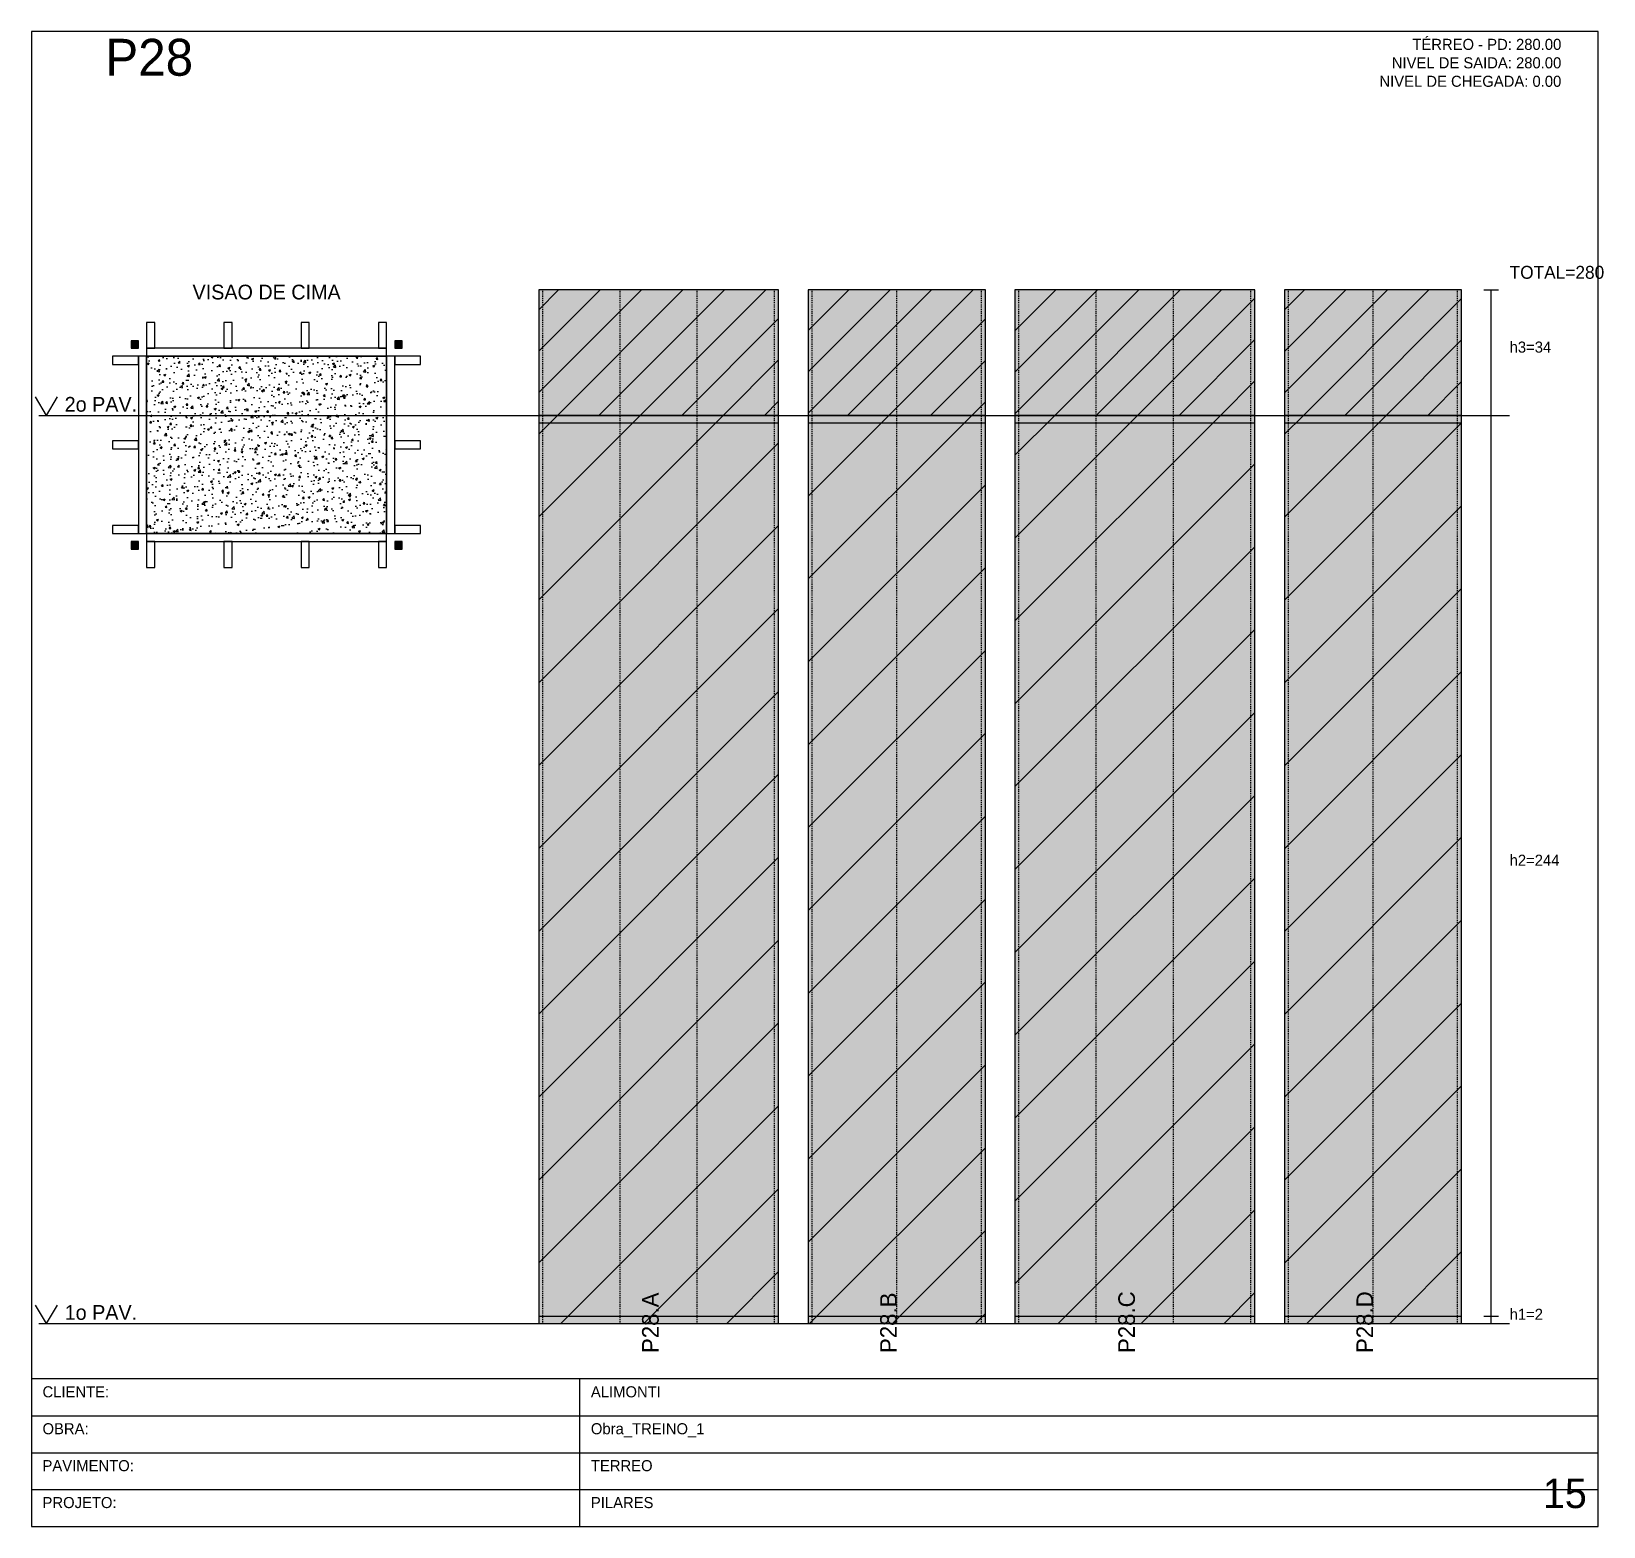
# Model space of a CAD drawing. Header units: metres. Extents: x 0 to 2088, y 0 to 2105.
# Drawn here: x 1659.6 to 2085.4, y 850 to 1255 of the extents above; entities that cross this region are included whole.
import ezdxf
from ezdxf.enums import TextEntityAlignment as Align

# ---------------------------------------------------------------- set-up
doc = ezdxf.new("R2010")
doc.units = ezdxf.units.M
doc.linetypes.add('DASHED', pattern=[0.5, 0.25, -0.25])
for name, color, linetype in [('BORDA_CELULA', 9, 'Continuous'), ('CARIMBO', 9, 'Continuous'), ('CHAPA', 1, 'Continuous'), ('CONCRETO', 4, 'Continuous'), ('COTA', 241, 'Continuous'), ('Hachura', 251, 'Continuous'), ('LABEL_ID', 3, 'Continuous'), ('Nivel', 4, 'Continuous'), ('NOMENCLATURA', 1, 'Continuous'), ('Paineis', 200, 'Continuous'), ('SARR_2.2x7', 82, 'Continuous'), ('Texto Secao', 2, 'Continuous'), ('TEXTO_GERAL', 2, 'Continuous')]:
    doc.layers.add(name, color=color, linetype=linetype)

msp = doc.modelspace()

# ---------------------------------------------------------------- texts
at = {"layer": 'CARIMBO', "color": 9}
for s, p in [('CLIENTE:', (1662.6, 885)), ('OBRA:', (1662.6, 875)), ('PAVIMENTO:', (1662.6, 865)), ('PROJETO:', (1662.6, 855))]:
    msp.add_text(s, height=3, dxfattribs=at).set_placement(p)
at = {"layer": 'COTA', "color": 8}
for s, height, p in [('TOTAL=280', 3.5, (2060, 1188)), ('h3=34', 3, (2060, 1168)), ('h2=244', 3, (2060, 1029)), ('h1=2', 3, (2060, 906))]:
    msp.add_text(s, height=height, dxfattribs=at).set_placement(p)
at = {"layer": 'LABEL_ID', "color": 3}
msp.add_text('15', height=8, dxfattribs=at).set_placement((2069, 855))
at = {"layer": 'Nivel', "color": 4}
for s, p in [('2o PAV.', (1668.6, 1152)), ('1o PAV.', (1668.6, 906))]:
    msp.add_text(s, height=4, dxfattribs=at).set_placement(p)
at = {"layer": 'NOMENCLATURA', "color": 1}
msp.add_text('P28', height=10, dxfattribs=at).set_placement((1679.6, 1243))
at = {"layer": 'Texto Secao', "color": 2}
msp.add_text('VISAO DE CIMA', height=4, dxfattribs=at).set_placement((1723.3, 1181.2), align=Align.BOTTOM_CENTER)
for s, p in [('P28.A', (1829.5, 897)), ('P28.B', (1894, 897)), ('P28.C', (1958.5, 897)), ('P28.D', (2023, 897))]:
    msp.add_text(s, height=4.5, rotation=90, dxfattribs=at).set_placement(p)
at = {"layer": 'TEXTO_GERAL', "color": 2}
for s, p in [('TÉRREO - PD: 280.00', (2074, 1250)), ('NIVEL DE SAIDA: 280.00', (2074, 1245)), ('NIVEL DE CHEGADA: 0.00', (2074, 1240))]:
    msp.add_text(s, height=3, dxfattribs=at).set_placement(p, align=Align.RIGHT)
for s, p in [('ALIMONTI', (1811.14, 885)), ('Obra_TREINO_1', (1811.14, 875)), ('TERREO', (1811.14, 865)), ('PILARES', (1811.14, 855))]:
    msp.add_text(s, height=3, dxfattribs=at).set_placement(p)

# ---------------------------------------------------------------- hatches: boundary and pattern name
at = {"layer": 'CHAPA'}
h = msp.add_hatch(color=1, dxfattribs=at)
h.dxf.hatch_style = 1
h.paths.add_polyline_path([(1686.6, 1169.2), (1688.6, 1169.2), (1688.6, 1171.2), (1686.6, 1171.2)])
h = msp.add_hatch(color=1, dxfattribs=at)
h.dxf.hatch_style = 1
h.paths.add_polyline_path([(1758, 1169.2), (1760, 1169.2), (1760, 1171.2), (1758, 1171.2)])
h = msp.add_hatch(color=1, dxfattribs=at)
h.dxf.hatch_style = 1
h.paths.add_polyline_path([(1686.6, 1114.8), (1688.6, 1114.8), (1688.6, 1116.8), (1686.6, 1116.8)])
h = msp.add_hatch(color=1, dxfattribs=at)
h.dxf.hatch_style = 1
h.paths.add_polyline_path([(1758, 1114.8), (1760, 1114.8), (1760, 1116.8), (1758, 1116.8)])
at = {"layer": 'COTA'}
h = msp.add_hatch(dxfattribs=at)
h.set_pattern_fill('AR-CONC', scale=0.03)
h.paths.add_polyline_path([(1690.8, 1119), (1755.8, 1119), (1755.8, 1167), (1690.8, 1167)])
at = {"layer": 'Hachura'}
h = msp.add_hatch(color=7, dxfattribs=at)
h.dxf.hatch_style = 1
h.paths.add_polyline_path([(1797, 1151), (1862, 1151), (1862, 1185), (1797, 1185)])
h = msp.add_hatch(dxfattribs=at)
h.set_pattern_fill('ANSI31', scale=2.5)
h.paths.add_polyline_path([(1797, 1151), (1862, 1151), (1862, 1185), (1797, 1185)])
h = msp.add_hatch(color=7, dxfattribs=at)
h.dxf.hatch_style = 1
h.paths.add_polyline_path([(1870, 1151), (1918, 1151), (1918, 1185), (1870, 1185)])
h = msp.add_hatch(dxfattribs=at)
h.set_pattern_fill('ANSI31', scale=2.5)
h.paths.add_polyline_path([(1870, 1151), (1918, 1151), (1918, 1185), (1870, 1185)])
h = msp.add_hatch(color=7, dxfattribs=at)
h.dxf.hatch_style = 1
h.paths.add_polyline_path([(1926, 1151), (1991, 1151), (1991, 1185), (1926, 1185)])
h = msp.add_hatch(dxfattribs=at)
h.set_pattern_fill('ANSI31', scale=2.5)
h.paths.add_polyline_path([(1926, 1151), (1991, 1151), (1991, 1185), (1926, 1185)])
h = msp.add_hatch(color=7, dxfattribs=at)
h.dxf.hatch_style = 1
h.paths.add_polyline_path([(1999, 1151), (2047, 1151), (2047, 1185), (1999, 1185)])
h = msp.add_hatch(dxfattribs=at)
h.set_pattern_fill('ANSI31', scale=2.5)
h.paths.add_polyline_path([(1999, 1151), (2047, 1151), (2047, 1185), (1999, 1185)])
h = msp.add_hatch(color=7, dxfattribs=at)
h.dxf.hatch_style = 1
h.paths.add_polyline_path([(1797, 905), (1862, 905), (1862, 1151), (1797, 1151)])
h = msp.add_hatch(dxfattribs=at)
h.set_pattern_fill('ANSI31', scale=5)
h.paths.add_polyline_path([(1797, 905), (1862, 905), (1862, 1151), (1797, 1151)])
h = msp.add_hatch(color=7, dxfattribs=at)
h.dxf.hatch_style = 1
h.paths.add_polyline_path([(1870, 905), (1918, 905), (1918, 1151), (1870, 1151)])
h = msp.add_hatch(dxfattribs=at)
h.set_pattern_fill('ANSI31', scale=5)
h.paths.add_polyline_path([(1870, 905), (1918, 905), (1918, 1151), (1870, 1151)])
h = msp.add_hatch(color=7, dxfattribs=at)
h.dxf.hatch_style = 1
h.paths.add_polyline_path([(1926, 905), (1991, 905), (1991, 1151), (1926, 1151)])
h = msp.add_hatch(dxfattribs=at)
h.set_pattern_fill('ANSI31', scale=5)
h.paths.add_polyline_path([(1926, 905), (1991, 905), (1991, 1151), (1926, 1151)])
h = msp.add_hatch(color=7, dxfattribs=at)
h.dxf.hatch_style = 1
h.paths.add_polyline_path([(1999, 905), (2047, 905), (2047, 1151), (1999, 1151)])
h = msp.add_hatch(dxfattribs=at)
h.set_pattern_fill('ANSI31', scale=5)
h.paths.add_polyline_path([(1999, 905), (2047, 905), (2047, 1151), (1999, 1151)])

# ---------------------------------------------------------------- linework, layer by layer
at = {"layer": 'BORDA_CELULA', "color": 9}
msp.add_lwpolyline([(1659.6, 850), (2084, 850), (2084, 1255), (1659.6, 1255)], close=True, dxfattribs=at)
at = {"layer": 'CARIMBO', "color": 40}
for p, q in [((1808.14, 850), (1808.14, 890)), ((1659.6, 880), (2084, 880)), ((1659.6, 870), (2084, 870)), ((1659.6, 860), (2084, 860))]:
    msp.add_line(p, q, dxfattribs=at)
msp.add_lwpolyline([(1659.6, 850), (2084, 850), (2084, 890), (1659.6, 890)], close=True, dxfattribs=at)
at = {"layer": 'CHAPA', "color": 1}
for points in [[(1686.6, 1169.2), (1688.6, 1169.2), (1688.6, 1171.2), (1686.6, 1171.2)], [(1758, 1169.2), (1760, 1169.2), (1760, 1171.2), (1758, 1171.2)], [(1686.6, 1114.8), (1688.6, 1114.8), (1688.6, 1116.8), (1686.6, 1116.8)], [(1758, 1114.8), (1760, 1114.8), (1760, 1116.8), (1758, 1116.8)]]:
    msp.add_lwpolyline(points, close=True, dxfattribs=at)
at = {"layer": 'CONCRETO', "color": 4}
msp.add_lwpolyline([(1690.8, 1119), (1755.8, 1119), (1755.8, 1167), (1690.8, 1167)], close=True, dxfattribs=at)
at = {"layer": 'COTA', "color": 8}
for p, q in [((2053, 1185), (2057, 1185)), ((2055, 905), (2055, 1185)), ((2053, 1151), (2057, 1151)), ((2053, 1151), (2057, 1151)), ((2053, 907), (2057, 907)), ((2053, 907), (2057, 907)), ((2053, 905), (2057, 905))]:
    msp.add_line(p, q, dxfattribs=at)
at = {"layer": 'Nivel', "color": 4}
for p, q in [((1660.6, 1156), (1663.6, 1151)), ((1666.6, 1156), (1663.6, 1151)), ((1661.6, 1151), (2060, 1151)), ((1660.6, 910), (1663.6, 905)), ((1666.6, 910), (1663.6, 905)), ((1661.6, 905), (2060, 905))]:
    msp.add_line(p, q, dxfattribs=at)
at = {"layer": 'Paineis'}
for p, q in [((1797, 1149), (1862, 1149)), ((1870, 1149), (1918, 1149)), ((1926, 1149), (1991, 1149)), ((1999, 1149), (2047, 1149)), ((1797, 907), (1862, 907)), ((1870, 907), (1918, 907)), ((1926, 907), (1991, 907)), ((1999, 907), (2047, 907))]:
    msp.add_line(p, q, dxfattribs=at)
for points in [[(1797, 1151), (1862, 1151), (1862, 1185), (1797, 1185)], [(1870, 1151), (1918, 1151), (1918, 1185), (1870, 1185)], [(1926, 1151), (1991, 1151), (1991, 1185), (1926, 1185)], [(1999, 1151), (2047, 1151), (2047, 1185), (1999, 1185)], [(1797, 905), (1862, 905), (1862, 1151), (1797, 1151)], [(1870, 905), (1918, 905), (1918, 1151), (1870, 1151)], [(1926, 905), (1991, 905), (1991, 1151), (1926, 1151)], [(1999, 905), (2047, 905), (2047, 1151), (1999, 1151)]]:
    msp.add_lwpolyline(points, close=True, dxfattribs=at)
at = {"layer": 'Paineis', "color": 7}
for points in [[(1688.6, 1119), (1690.8, 1119), (1690.8, 1167), (1688.6, 1167)], [(1690.8, 1167), (1755.8, 1167), (1755.8, 1169.2), (1690.8, 1169.2)], [(1755.8, 1119), (1758, 1119), (1758, 1167), (1755.8, 1167)], [(1690.8, 1116.8), (1755.8, 1116.8), (1755.8, 1119), (1690.8, 1119)]]:
    msp.add_lwpolyline(points, close=True, dxfattribs=at)
at = {"layer": 'SARR_2.2x7', "color": 82, "linetype": 'DASHED'}
for p, q in [((1798.1, 905), (1798.1, 1185)), ((1819.03, 905), (1819.03, 1185)), ((1839.97, 905), (1839.97, 1185)), ((1860.9, 905), (1860.9, 1185)), ((1871.1, 905), (1871.1, 1185)), ((1894, 905), (1894, 1185)), ((1916.9, 905), (1916.9, 1185)), ((1927.1, 905), (1927.1, 1185)), ((1948.03, 905), (1948.03, 1185)), ((1968.97, 905), (1968.97, 1185)), ((1989.9, 905), (1989.9, 1185)), ((2000.1, 905), (2000.1, 1185)), ((2023, 905), (2023, 1185)), ((2045.9, 905), (2045.9, 1185))]:
    msp.add_line(p, q, dxfattribs=at)
at = {"layer": 'SARR_2.2x7', "color": 82}
for points in [[(1690.8, 1169.2), (1693, 1169.2), (1693, 1176.2), (1690.8, 1176.2)], [(1711.73, 1169.2), (1713.93, 1169.2), (1713.93, 1176.2), (1711.73, 1176.2)], [(1732.67, 1169.2), (1734.87, 1169.2), (1734.87, 1176.2), (1732.67, 1176.2)], [(1753.6, 1169.2), (1755.8, 1169.2), (1755.8, 1176.2), (1753.6, 1176.2)], [(1681.6, 1164.8), (1688.6, 1164.8), (1688.6, 1167), (1681.6, 1167)], [(1758, 1164.8), (1765, 1164.8), (1765, 1167), (1758, 1167)], [(1681.6, 1141.9), (1688.6, 1141.9), (1688.6, 1144.1), (1681.6, 1144.1)], [(1758, 1141.9), (1765, 1141.9), (1765, 1144.1), (1758, 1144.1)], [(1681.6, 1119), (1688.6, 1119), (1688.6, 1121.2), (1681.6, 1121.2)], [(1758, 1119), (1765, 1119), (1765, 1121.2), (1758, 1121.2)], [(1690.8, 1109.8), (1693, 1109.8), (1693, 1116.8), (1690.8, 1116.8)], [(1711.73, 1109.8), (1713.93, 1109.8), (1713.93, 1116.8), (1711.73, 1116.8)], [(1732.67, 1109.8), (1734.87, 1109.8), (1734.87, 1116.8), (1732.67, 1116.8)], [(1753.6, 1109.8), (1755.8, 1109.8), (1755.8, 1116.8), (1753.6, 1116.8)]]:
    msp.add_lwpolyline(points, close=True, dxfattribs=at)

msp.set_redraw_order([(e.dxf.handle, doc.entitydb.next_handle()) for e in msp.query("TEXT MTEXT ATTDEF DIMENSION ARC_DIMENSION")])  # texts and dimensions are drawn at this point

doc.saveas('drawing.dxf')
